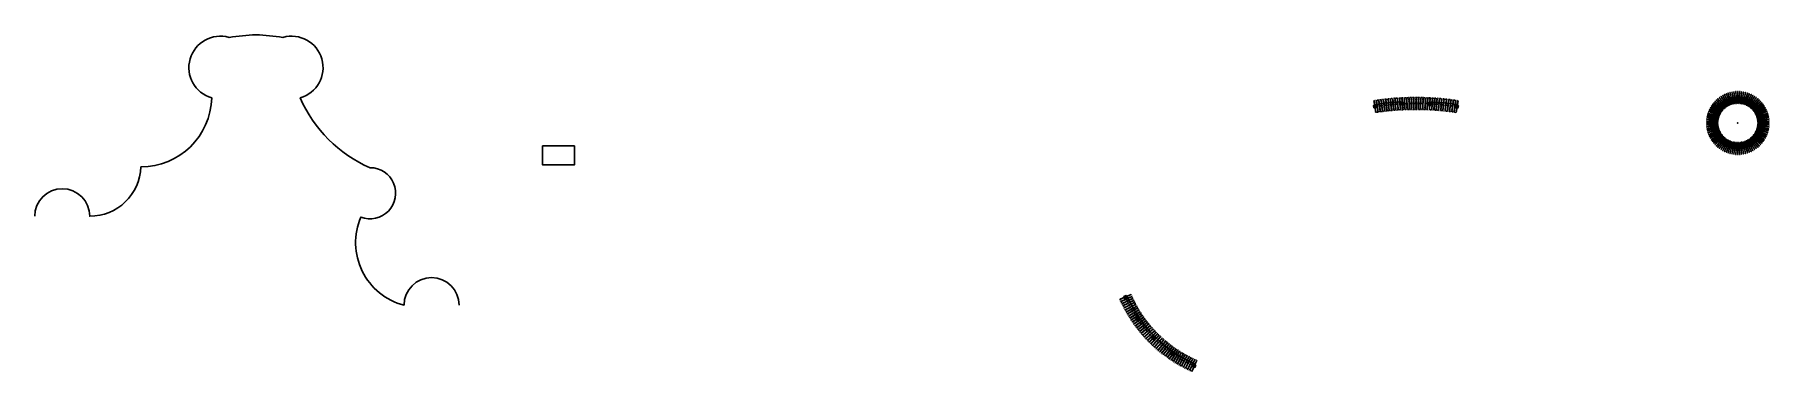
# Model space of a CAD drawing. Extents: x 387222 to 388513, y 9633222 to 9634061.
# Drawn here: x 388281.2 to 388501.6, y 9633548.3 to 9633591.1 of the extents above; entities that cross this region are included whole.
import ezdxf

# ---------------------------------------------------------------- set-up
doc = ezdxf.new("R2010")
doc.units = 0
doc.header["$LTSCALE"] = 0.049213
doc.header["$PDSIZE"] = -2.5
doc.linetypes.add('ACAD_PROJEÇÃO', pattern=[0.2, 0.1, -0.1])
doc.linetypes.add('DASHDOT', pattern=[1, 0.5, -0.25, 0, -0.25])
for name, color, linetype in [('BANCO', 2, 'Continuous'), ('EIXO', 253, 'DASHDOT'), ('P6', 4, 'Continuous'), ('PROJEÇÃO', 8, 'ACAD_PROJEÇÃO')]:
    doc.layers.add(name, color=color, linetype=linetype)
for name, color, linetype, lineweight in [('CARAMANCHÃO', 2, 'Continuous', 13), ('PERGOLA', 2, 'Continuous', 13), ('PILAR', 4, 'Continuous', 13), ('VIGA', 6, 'Continuous', 13)]:
    doc.layers.add(name, color=color, linetype=linetype, lineweight=lineweight)

# ---------------------------------------------------------------- blocks, each defined once
blk = doc.blocks.new('Pergola')
at = {"layer": 'PERGOLA'}
blk.add_lwpolyline([(0.025, 0.75), (-0.025, 0.75), (-0.025, -0.75), (0.025, -0.75)], close=True, dxfattribs=at)
for points in [[(-0.025, 0.2), (0.025, 0.2)], [(-0.025, -0.2), (0.025, -0.2)]]:
    blk.add_lwpolyline(points, dxfattribs=at)
at = {"layer": 'PROJEÇÃO'}
blk.add_lwpolyline([(0, 0.75), (0, -0.75)], dxfattribs=at)

msp = doc.modelspace()

# ---------------------------------------------------------------- linework, layer by layer
msp.add_lwpolyline([(388497.563, 9633576.754), (388497.563, 9633576.454)])
msp.add_point((388497.563, 9633579.854))
at = {"layer": 'BANCO'}
for points in [[(388335.093, 9633556.695, 1), (388328.093, 9633556.695, -0.4602604), (388322.615, 9633567.883, 1.202875), (388323.782, 9633574.166, -0.1890008), (388314.904, 9633583.044, 0.9999808), (388312.706, 9633590.736, 0.0249568), (388309.282, 9633591.08, 0.0249568), (388305.857, 9633590.736, 0.9999846), (388303.659, 9633583.044, -0.4068806), (388294.662, 9633574.27), (388294.662, 9633574.27, -0.4040693), (388288.166, 9633567.996, 1), (388281.166, 9633567.996)], [(388419.987, 9633557.826, 0.1890008), (388428.606, 9633549.206)]]:
    msp.add_lwpolyline(points, format="xyb", dxfattribs=at)
msp.add_lwpolyline([(388345.698, 9633576.929), (388349.742, 9633576.929), (388349.742, 9633574.529), (388345.698, 9633574.529)], close=True, dxfattribs=at)
msp.add_circle((388497.563, 9633579.854), 3, dxfattribs=at)
for start, end in [(92.88, 98.59907), (81.40093, 87.12)]:
    msp.add_arc((388456.661, 9633547.588), 35, start, end, dxfattribs=at)
at = {"layer": 'CARAMANCHÃO'}
for points in [[(388451.304, 9633582.682), (388451.529, 9633581.199)], [(388451.353, 9633582.689), (388451.578, 9633581.206)], [(388451.598, 9633582.725), (388451.811, 9633581.241)], [(388451.647, 9633582.733), (388451.86, 9633581.248)], [(388451.892, 9633582.767), (388452.093, 9633581.28)], [(388451.942, 9633582.773), (388452.142, 9633581.287)], [(388452.187, 9633582.805), (388452.375, 9633581.317)], [(388452.237, 9633582.812), (388452.425, 9633581.323)], [(388452.482, 9633582.842), (388452.658, 9633581.352)], [(388452.532, 9633582.847), (388452.708, 9633581.358)], [(388452.778, 9633582.875), (388452.941, 9633581.384)], [(388452.828, 9633582.881), (388452.991, 9633581.39)], [(388453.074, 9633582.907), (388453.224, 9633581.414)], [(388453.123, 9633582.912), (388453.274, 9633581.419)], [(388453.37, 9633582.935), (388453.508, 9633581.442)], [(388453.419, 9633582.94), (388453.557, 9633581.446)], [(388453.666, 9633582.962), (388453.791, 9633581.467)], [(388453.716, 9633582.966), (388453.841, 9633581.471)], [(388453.962, 9633582.986), (388454.075, 9633581.49)], [(388454.012, 9633582.989), (388454.125, 9633581.494)], [(388454.259, 9633583.007), (388454.359, 9633581.51)], [(388454.309, 9633583.01), (388454.409, 9633581.514)], [(388454.556, 9633583.026), (388454.644, 9633581.528)], [(388454.606, 9633583.029), (388454.694, 9633581.531)], [(388454.853, 9633583.042), (388454.928, 9633581.544)], [(388454.903, 9633583.045), (388454.978, 9633581.547)], [(388455.15, 9633583.056), (388455.213, 9633581.558)], [(388455.2, 9633583.058), (388455.263, 9633581.56)], [(388455.447, 9633583.068), (388455.497, 9633581.568)], [(388455.497, 9633583.069), (388455.547, 9633581.57)], [(388455.744, 9633583.077), (388455.782, 9633581.577)], [(388455.794, 9633583.078), (388455.832, 9633581.578)], [(388456.042, 9633583.083), (388456.067, 9633581.583)], [(388456.092, 9633583.084), (388456.117, 9633581.584)], [(388456.339, 9633583.087), (388456.352, 9633581.587)], [(388456.389, 9633583.087), (388456.402, 9633581.587)], [(388456.636, 9633583.088), (388456.636, 9633581.588)], [(388456.686, 9633583.088), (388456.686, 9633581.588)], [(388456.934, 9633583.087), (388456.921, 9633581.587)], [(388456.984, 9633583.087), (388456.971, 9633581.587)], [(388457.231, 9633583.084), (388457.206, 9633581.584)], [(388457.281, 9633583.083), (388457.256, 9633581.583)], [(388457.528, 9633583.078), (388457.491, 9633581.578)], [(388457.578, 9633583.077), (388457.541, 9633581.577)], [(388457.826, 9633583.069), (388457.776, 9633581.57)], [(388457.876, 9633583.068), (388457.825, 9633581.568)], [(388458.123, 9633583.058), (388458.06, 9633581.56)], [(388458.173, 9633583.056), (388458.11, 9633581.558)], [(388458.42, 9633583.045), (388458.345, 9633581.547)], [(388458.47, 9633583.042), (388458.395, 9633581.544)], [(388458.717, 9633583.029), (388458.629, 9633581.531)], [(388458.767, 9633583.026), (388458.679, 9633581.528)], [(388459.014, 9633583.01), (388458.913, 9633581.514)], [(388459.064, 9633583.007), (388458.963, 9633581.51)], [(388459.311, 9633582.989), (388459.198, 9633581.494)], [(388459.36, 9633582.986), (388459.247, 9633581.49)], [(388459.607, 9633582.966), (388459.482, 9633581.471)], [(388459.657, 9633582.962), (388459.531, 9633581.467)], [(388459.903, 9633582.94), (388459.765, 9633581.446)], [(388459.953, 9633582.935), (388459.815, 9633581.442)], [(388460.199, 9633582.912), (388460.049, 9633581.419)], [(388460.249, 9633582.907), (388460.099, 9633581.414)], [(388460.495, 9633582.881), (388460.332, 9633581.39)], [(388460.545, 9633582.875), (388460.382, 9633581.384)], [(388460.791, 9633582.847), (388460.615, 9633581.358)], [(388460.84, 9633582.842), (388460.665, 9633581.352)], [(388461.086, 9633582.812), (388460.898, 9633581.323)], [(388461.135, 9633582.805), (388460.948, 9633581.317)], [(388461.381, 9633582.773), (388461.18, 9633581.287)], [(388461.43, 9633582.767), (388461.23, 9633581.28)], [(388461.675, 9633582.733), (388461.463, 9633581.248)], [(388461.725, 9633582.725), (388461.512, 9633581.241)], [(388461.97, 9633582.689), (388461.744, 9633581.206)], [(388462.019, 9633582.682), (388461.794, 9633581.199)], [(388420.435, 9633558.049), (388419.06, 9633557.448)], [(388420.455, 9633558.003), (388419.08, 9633557.403)], [(388420.547, 9633557.798), (388419.182, 9633557.174)], [(388420.567, 9633557.752), (388419.203, 9633557.128)], [(388420.663, 9633557.548), (388419.309, 9633556.901)], [(388420.684, 9633557.503), (388419.331, 9633556.856)], [(388420.783, 9633557.301), (388419.441, 9633556.631)], [(388420.805, 9633557.256), (388419.463, 9633556.586)], [(388420.908, 9633557.055), (388419.577, 9633556.363)], [(388420.931, 9633557.011), (388419.6, 9633556.319)], [(388421.036, 9633556.812), (388419.717, 9633556.097)], [(388421.06, 9633556.768), (388419.741, 9633556.054)], [(388421.169, 9633556.571), (388419.863, 9633555.834)], [(388421.194, 9633556.528), (388419.887, 9633555.791)], [(388421.306, 9633556.333), (388420.012, 9633555.574)], [(388421.331, 9633556.29), (388420.037, 9633555.53)], [(388421.447, 9633556.096), (388420.166, 9633555.315)], [(388421.473, 9633556.054), (388420.192, 9633555.273)], [(388421.592, 9633555.863), (388420.324, 9633555.06)], [(388421.618, 9633555.82), (388420.351, 9633555.018)], [(388421.74, 9633555.631), (388420.487, 9633554.807)], [(388421.768, 9633555.589), (388420.515, 9633554.765)], [(388421.893, 9633555.402), (388420.654, 9633554.557)], [(388421.921, 9633555.361), (388420.682, 9633554.516)], [(388422.05, 9633555.176), (388420.825, 9633554.31)], [(388422.079, 9633555.135), (388420.854, 9633554.269)], [(388422.21, 9633554.953), (388421, 9633554.066)], [(388422.24, 9633554.912), (388421.03, 9633554.026)], [(388422.374, 9633554.732), (388421.18, 9633553.825)], [(388422.405, 9633554.692), (388421.21, 9633553.785)], [(388422.542, 9633554.514), (388421.363, 9633553.587)], [(388422.573, 9633554.475), (388421.394, 9633553.547)], [(388422.714, 9633554.299), (388421.551, 9633553.352)], [(388422.745, 9633554.26), (388421.582, 9633553.313)], [(388422.889, 9633554.087), (388421.742, 9633553.12)], [(388422.921, 9633554.049), (388421.774, 9633553.082)], [(388423.068, 9633553.878), (388421.938, 9633552.892)], [(388423.101, 9633553.84), (388421.97, 9633552.854)], [(388423.25, 9633553.672), (388422.137, 9633552.667)], [(388423.284, 9633553.635), (388422.17, 9633552.629)], [(388423.436, 9633553.469), (388422.34, 9633552.445)], [(388423.47, 9633553.432), (388422.374, 9633552.408)], [(388423.625, 9633553.269), (388422.547, 9633552.227)], [(388423.66, 9633553.233), (388422.581, 9633552.191)], [(388423.818, 9633553.073), (388422.757, 9633552.012)], [(388423.853, 9633553.037), (388422.792, 9633551.977)], [(388424.014, 9633552.88), (388422.971, 9633551.801)], [(388424.049, 9633552.845), (388423.007, 9633551.766)], [(388424.213, 9633552.69), (388423.189, 9633551.594)], [(388424.249, 9633552.656), (388423.225, 9633551.56)], [(388424.415, 9633552.503), (388423.41, 9633551.39)], [(388424.452, 9633552.47), (388423.447, 9633551.357)], [(388424.62, 9633552.32), (388423.634, 9633551.19)], [(388424.658, 9633552.288), (388423.672, 9633551.157)], [(388424.829, 9633552.141), (388423.862, 9633550.994)], [(388424.867, 9633552.109), (388423.9, 9633550.962)], [(388425.04, 9633551.965), (388424.093, 9633550.802)], [(388425.079, 9633551.934), (388424.132, 9633550.77)], [(388425.255, 9633551.793), (388424.328, 9633550.614)], [(388425.294, 9633551.762), (388424.367, 9633550.583)], [(388425.472, 9633551.624), (388424.565, 9633550.43)], [(388425.512, 9633551.594), (388424.605, 9633550.4)], [(388425.693, 9633551.459), (388424.806, 9633550.25)], [(388425.733, 9633551.43), (388424.846, 9633550.22)], [(388425.916, 9633551.298), (388425.049, 9633550.074)], [(388425.956, 9633551.269), (388425.09, 9633550.045)], [(388426.141, 9633551.141), (388425.296, 9633549.902)], [(388426.183, 9633551.113), (388425.337, 9633549.874)], [(388426.37, 9633550.988), (388425.546, 9633549.734)], [(388426.411, 9633550.96), (388425.587, 9633549.707)], [(388426.601, 9633550.838), (388425.798, 9633549.571)], [(388426.643, 9633550.811), (388425.84, 9633549.544)], [(388426.834, 9633550.692), (388426.053, 9633549.412)], [(388426.877, 9633550.666), (388426.096, 9633549.386)], [(388427.07, 9633550.551), (388426.311, 9633549.257)], [(388427.113, 9633550.526), (388426.354, 9633549.232)], [(388427.308, 9633550.413), (388426.571, 9633549.107)], [(388427.352, 9633550.389), (388426.614, 9633549.082)], [(388427.549, 9633550.28), (388426.834, 9633548.961)], [(388427.593, 9633550.256), (388426.878, 9633548.937)], [(388427.791, 9633550.15), (388427.099, 9633548.82)], [(388427.836, 9633550.127), (388427.143, 9633548.797)], [(388428.036, 9633550.025), (388427.367, 9633548.683)], [(388428.081, 9633550.003), (388427.411, 9633548.661)], [(388428.283, 9633549.904), (388427.637, 9633548.551)], [(388428.328, 9633549.882), (388427.682, 9633548.529)], [(388428.532, 9633549.787), (388427.909, 9633548.423)], [(388428.578, 9633549.766), (388427.954, 9633548.402)], [(388428.783, 9633549.675), (388428.183, 9633548.3)], [(388428.829, 9633549.655), (388428.229, 9633548.28)]]:
    msp.add_lwpolyline(points, dxfattribs=at)
at = {"layer": 'EIXO'}
for points in [[(388451.328, 9633582.686), (388451.554, 9633581.203)], [(388451.623, 9633582.729), (388451.835, 9633581.244)], [(388451.917, 9633582.77), (388452.118, 9633581.283)], [(388452.212, 9633582.808), (388452.4, 9633581.32)], [(388452.507, 9633582.844), (388452.683, 9633581.355)], [(388452.803, 9633582.878), (388452.966, 9633581.387)], [(388453.099, 9633582.909), (388453.249, 9633581.417)], [(388453.395, 9633582.938), (388453.533, 9633581.444)], [(388453.691, 9633582.964), (388453.816, 9633581.469)], [(388453.987, 9633582.988), (388454.1, 9633581.492)], [(388454.284, 9633583.009), (388454.384, 9633581.512)], [(388454.581, 9633583.027), (388454.669, 9633581.53)], [(388454.878, 9633583.044), (388454.953, 9633581.545)], [(388455.175, 9633583.057), (388455.238, 9633581.559)], [(388455.472, 9633583.068), (388455.522, 9633581.569)], [(388455.769, 9633583.077), (388455.807, 9633581.578)], [(388456.067, 9633583.083), (388456.092, 9633581.584)], [(388456.364, 9633583.087), (388456.377, 9633581.587)], [(388456.661, 9633583.088), (388456.661, 9633581.588)], [(388456.959, 9633583.087), (388456.946, 9633581.587)], [(388457.256, 9633583.083), (388457.231, 9633581.584)], [(388457.553, 9633583.077), (388457.516, 9633581.578)], [(388457.851, 9633583.068), (388457.801, 9633581.569)], [(388458.148, 9633583.057), (388458.085, 9633581.559)], [(388458.445, 9633583.044), (388458.37, 9633581.545)], [(388458.742, 9633583.027), (388458.654, 9633581.53)], [(388459.039, 9633583.009), (388458.938, 9633581.512)], [(388459.335, 9633582.988), (388459.222, 9633581.492)], [(388459.632, 9633582.964), (388459.506, 9633581.469)], [(388459.928, 9633582.938), (388459.79, 9633581.444)], [(388460.224, 9633582.909), (388460.074, 9633581.417)], [(388460.52, 9633582.878), (388460.357, 9633581.387)], [(388460.815, 9633582.844), (388460.64, 9633581.355)], [(388461.111, 9633582.808), (388460.923, 9633581.32)], [(388461.406, 9633582.77), (388461.205, 9633581.283)], [(388461.7, 9633582.729), (388461.487, 9633581.244)], [(388461.994, 9633582.686), (388461.769, 9633581.203)], [(388420.445, 9633558.026), (388419.07, 9633557.426)], [(388420.557, 9633557.775), (388419.193, 9633557.151)], [(388420.673, 9633557.526), (388419.32, 9633556.879)], [(388420.794, 9633557.278), (388419.452, 9633556.609)], [(388420.919, 9633557.033), (388419.588, 9633556.341)], [(388421.048, 9633556.79), (388419.729, 9633556.075)], [(388421.181, 9633556.55), (388419.875, 9633555.812)], [(388421.318, 9633556.311), (388420.025, 9633555.552)], [(388421.46, 9633556.075), (388420.179, 9633555.294)], [(388421.605, 9633555.841), (388420.338, 9633555.039)], [(388421.754, 9633555.61), (388420.501, 9633554.786)], [(388421.907, 9633555.382), (388420.668, 9633554.536)], [(388422.064, 9633555.156), (388420.84, 9633554.29)], [(388422.225, 9633554.933), (388421.015, 9633554.046)], [(388422.389, 9633554.712), (388421.195, 9633553.805)], [(388422.558, 9633554.494), (388421.379, 9633553.567)], [(388422.73, 9633554.28), (388421.567, 9633553.332)], [(388422.905, 9633554.068), (388421.758, 9633553.101)], [(388423.084, 9633553.859), (388421.954, 9633552.873)], [(388423.267, 9633553.653), (388422.154, 9633552.648)], [(388423.453, 9633553.451), (388422.357, 9633552.427)], [(388423.642, 9633553.251), (388422.564, 9633552.209)], [(388423.835, 9633553.055), (388422.775, 9633551.994)], [(388424.031, 9633552.862), (388422.989, 9633551.784)], [(388424.231, 9633552.673), (388423.207, 9633551.577)], [(388424.434, 9633552.487), (388423.428, 9633551.373)], [(388424.639, 9633552.304), (388423.653, 9633551.174)], [(388424.848, 9633552.125), (388423.881, 9633550.978)], [(388425.06, 9633551.949), (388424.113, 9633550.786)], [(388425.275, 9633551.777), (388424.347, 9633550.598)], [(388425.492, 9633551.609), (388424.585, 9633550.415)], [(388425.713, 9633551.445), (388424.826, 9633550.235)], [(388425.936, 9633551.284), (388425.07, 9633550.059)], [(388426.162, 9633551.127), (388425.317, 9633549.888)], [(388426.391, 9633550.974), (388425.566, 9633549.721)], [(388426.622, 9633550.825), (388425.819, 9633549.558)], [(388426.855, 9633550.679), (388426.074, 9633549.399)], [(388427.091, 9633550.538), (388426.332, 9633549.245)], [(388427.33, 9633550.401), (388426.593, 9633549.095)], [(388427.571, 9633550.268), (388426.856, 9633548.949)], [(388427.814, 9633550.139), (388427.121, 9633548.808)], [(388428.059, 9633550.014), (388427.389, 9633548.672)], [(388428.306, 9633549.893), (388427.659, 9633548.54)], [(388428.555, 9633549.777), (388427.931, 9633548.413)], [(388428.806, 9633549.664), (388428.206, 9633548.29)]]:
    msp.add_lwpolyline(points, dxfattribs=at)
for radius, start, end in [(34.75, 81.13846, 98.86154), (35.5, 81.36, 98.64), (34, 81.36, 98.64)]:
    msp.add_arc((388456.661, 9633547.588), radius, start, end, dxfattribs=at)
at = {"layer": 'P6'}
for points in [[(388451.315, 9633581.772, -0.0021676), (388451.612, 9633581.817), (388451.567, 9633582.114, 0.002149), (388451.27, 9633582.069)], [(388454.773, 9633582.136, -0.0021676), (388455.073, 9633582.151), (388455.058, 9633582.451, 0.002149), (388454.758, 9633582.436)], [(388458.25, 9633582.151, -0.0021676), (388458.55, 9633582.136), (388458.565, 9633582.436, 0.002149), (388458.265, 9633582.451)], [(388461.711, 9633581.817, -0.0021676), (388462.007, 9633581.772), (388462.052, 9633582.069, 0.002149), (388461.756, 9633582.114)], [(388419.956, 9633557.649), (388419.681, 9633557.528, -0.004386), (388419.561, 9633557.803), (388419.835, 9633557.924, 0.0044644)], [(388421.497, 9633554.92), (388421.249, 9633554.751, -0.004386), (388421.08, 9633554.999), (388421.328, 9633555.168, 0.0044644)], [(388423.518, 9633552.525), (388423.305, 9633552.313, -0.004386), (388423.093, 9633552.525), (388423.305, 9633552.737, 0.0044644)], [(388425.948, 9633550.547), (388425.779, 9633550.299, -0.004386), (388425.531, 9633550.469), (388425.7, 9633550.716, 0.0044644)], [(388428.704, 9633549.055), (388428.584, 9633548.78, -0.004386), (388428.309, 9633548.9), (388428.429, 9633549.175, 0.0044644)]]:
    msp.add_lwpolyline(points, format="xyb", close=True, dxfattribs=at)
at = {"layer": 'PERGOLA'}
msp.add_lwpolyline([(388498.039, 9633575.882), (388498.089, 9633575.888), (388497.901, 9633577.377), (388497.851, 9633577.37)], close=True, dxfattribs=at)
for points in [[(388497.97, 9633576.831), (388497.92, 9633576.825)], [(388498.02, 9633576.434), (388497.97, 9633576.428)]]:
    msp.add_lwpolyline(points, dxfattribs=at)
at = {"layer": 'PILAR'}
for points in [[(388495.265, 9633581.94), (388495.477, 9633582.152), (388495.265, 9633582.364), (388495.052, 9633582.152)], [(388497.413, 9633582.954), (388497.713, 9633582.954), (388497.713, 9633583.254), (388497.413, 9633583.254)], [(388499.649, 9633582.152), (388499.861, 9633581.94), (388500.073, 9633582.152), (388499.861, 9633582.364)], [(388494.463, 9633579.704), (388494.463, 9633580.004), (388494.163, 9633580.004), (388494.163, 9633579.704)], [(388500.663, 9633580.004), (388500.663, 9633579.704), (388500.963, 9633579.704), (388500.963, 9633580.004)], [(388495.477, 9633577.556), (388495.265, 9633577.768), (388495.052, 9633577.556), (388495.265, 9633577.343)], [(388499.861, 9633577.768), (388499.649, 9633577.556), (388499.861, 9633577.343), (388500.073, 9633577.556)], [(388497.713, 9633576.754), (388497.413, 9633576.754), (388497.413, 9633576.454), (388497.713, 9633576.454)]]:
    msp.add_lwpolyline(points, close=True, dxfattribs=at)
at = {"layer": 'PROJEÇÃO'}
msp.add_lwpolyline([(388498.064, 9633575.885), (388497.876, 9633577.373)], dxfattribs=at)
msp.add_circle((388497.563, 9633579.854), 3.25, dxfattribs=at)
for radius, start, end in [(16.2, 203.50618, 246.49382), (17.7, 203.51367, 246.48633), (16.95, 203.59459, 246.40541)]:
    msp.add_arc((388435.29, 9633564.51), radius, start, end, dxfattribs=at)
at = {"layer": 'VIGA'}
for radius in [3.325, 3.175]:
    msp.add_circle((388497.563, 9633579.854), radius, dxfattribs=at)

# ---------------------------------------------------------------- block references
at = {"layer": 'PERGOLA'}
for p, rotation in [((388494.933, 9633581.764), 54.00000000000001), ((388495.058, 9633581.925), 50.40000000000002), ((388495.193, 9633582.078), 46.79999999999999), ((388495.338, 9633582.223), 43.20000000000002), ((388495.491, 9633582.358), 39.60000000000002), ((388495.652, 9633582.483), 36.00000000000001), ((388495.821, 9633582.598), 32.39999999999999), ((388495.997, 9633582.702), 28.8), ((388496.179, 9633582.794), 25.20000000000001), ((388496.366, 9633582.875), 21.6), ((388496.558, 9633582.945), 18), ((388496.754, 9633583.002), 14.4), ((388496.954, 9633583.046), 10.80000000000001), ((388497.155, 9633583.078), 7.200000000000002), ((388497.359, 9633583.097), 3.600000000000009), ((388497.767, 9633583.097), 356.4), ((388497.97, 9633583.078), 352.8000000000001), ((388498.172, 9633583.046), 349.2000000000001), ((388498.371, 9633583.002), 345.6), ((388498.567, 9633582.945), 342), ((388498.759, 9633582.875), 338.4), ((388498.946, 9633582.794), 334.8), ((388499.128, 9633582.702), 331.2), ((388499.304, 9633582.598), 327.6000000000001), ((388499.473, 9633582.483), 324), ((388499.634, 9633582.358), 320.4), ((388499.787, 9633582.223), 316.8000000000001), ((388499.932, 9633582.078), 313.2), ((388500.067, 9633581.925), 309.6), ((388500.192, 9633581.764), 306.0000000000001), ((388494.313, 9633579.854), 90), ((388494.319, 9633580.058), 86.40000000000002), ((388494.338, 9633580.261), 82.8), ((388494.37, 9633580.463), 79.20000000000002), ((388494.415, 9633580.662), 75.60000000000001), ((388494.472, 9633580.858), 72), ((388494.541, 9633581.05), 68.40000000000002), ((388494.622, 9633581.237), 64.79999999999998), ((388494.715, 9633581.419), 61.20000000000001), ((388494.819, 9633581.595), 57.60000000000002), ((388500.307, 9633581.595), 302.4), ((388500.411, 9633581.419), 298.8), ((388500.503, 9633581.237), 295.2), ((388500.584, 9633581.05), 291.6), ((388500.654, 9633580.858), 288), ((388500.711, 9633580.662), 284.4), ((388500.755, 9633580.463), 280.8), ((388500.787, 9633580.261), 277.2), ((388500.806, 9633580.058), 273.6), ((388500.813, 9633579.854), 270), ((388494.319, 9633579.65), 93.60000000000001), ((388494.338, 9633579.446), 97.2), ((388494.37, 9633579.245), 100.8), ((388494.415, 9633579.045), 104.4), ((388494.472, 9633578.849), 108), ((388494.541, 9633578.657), 111.6), ((388494.622, 9633578.47), 115.2), ((388494.715, 9633578.288), 118.8), ((388494.819, 9633578.112), 122.4), ((388494.933, 9633577.943), 126), ((388495.058, 9633577.782), 129.6), ((388495.193, 9633577.629), 133.2), ((388495.338, 9633577.485), 136.8), ((388495.491, 9633577.349), 140.4), ((388495.652, 9633577.224), 144), ((388495.821, 9633577.11), 147.6), ((388495.997, 9633577.006), 151.2), ((388499.128, 9633577.006), 208.8), ((388499.304, 9633577.11), 212.4), ((388499.473, 9633577.224), 216), ((388499.634, 9633577.349), 219.6), ((388499.787, 9633577.485), 223.2), ((388499.932, 9633577.629), 226.8), ((388500.067, 9633577.782), 230.4), ((388500.192, 9633577.943), 234), ((388500.307, 9633578.112), 237.6), ((388500.411, 9633578.288), 241.2), ((388500.503, 9633578.47), 244.8), ((388500.584, 9633578.657), 248.4), ((388500.654, 9633578.849), 252), ((388500.711, 9633579.045), 255.6), ((388500.755, 9633579.245), 259.1999999999999), ((388500.787, 9633579.446), 262.8), ((388500.806, 9633579.65), 266.4), ((388496.179, 9633576.913), 154.8), ((388496.366, 9633576.832), 158.4), ((388496.558, 9633576.763), 162), ((388496.754, 9633576.706), 165.6), ((388496.954, 9633576.661), 169.2), ((388497.155, 9633576.629), 172.8), ((388497.359, 9633576.61), 176.4), ((388497.563, 9633576.604), 180), ((388497.767, 9633576.61), 183.5999999999999), ((388498.172, 9633576.661), 190.8), ((388498.371, 9633576.706), 194.4), ((388498.567, 9633576.763), 198), ((388498.759, 9633576.832), 201.6), ((388498.946, 9633576.913), 205.1999999999999)]:
    msp.add_blockref('Pergola', p, dxfattribs=dict(at, rotation=rotation))
msp.add_blockref('Pergola', (388497.563, 9633583.104), dxfattribs=at)

doc.saveas('drawing.dxf')
